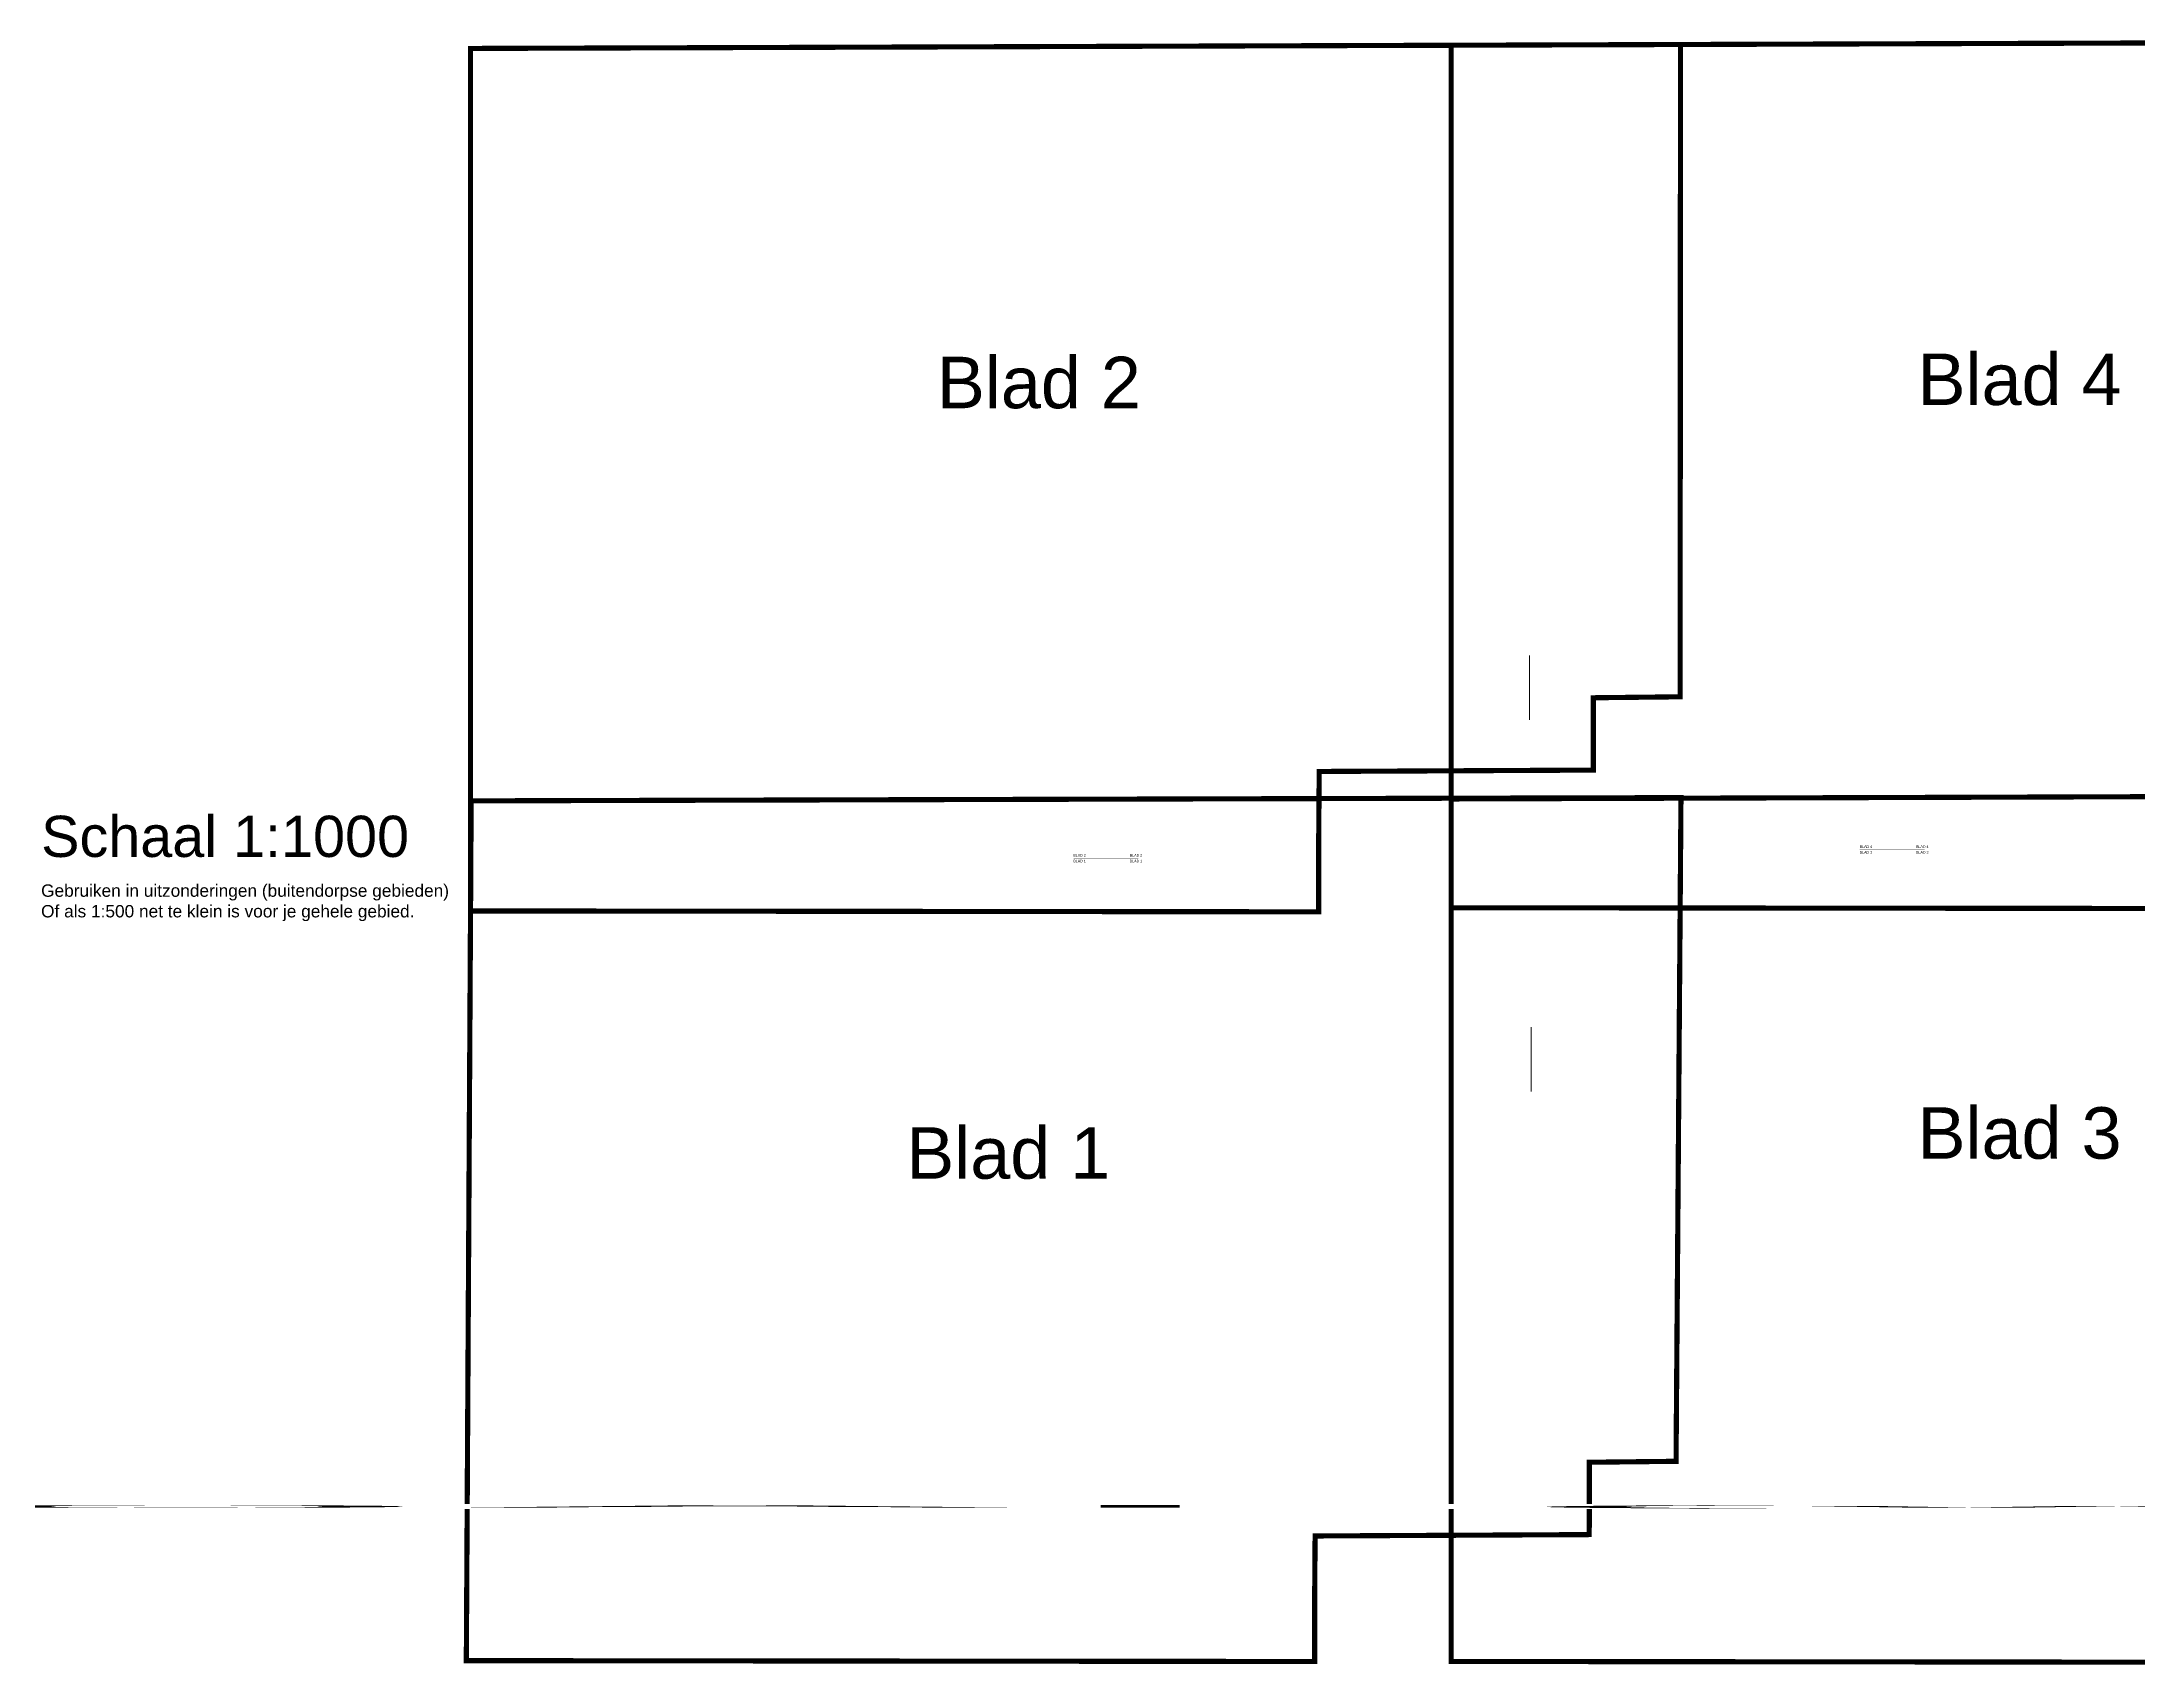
# Model space of a CAD drawing. Header units: metres. Extents: x 342 to 10732, y 11 to 2199.
# Drawn here: x 3724 to 5759, y 46 to 1621 of the extents above; entities that cross this region are included whole.
import ezdxf
from ezdxf.enums import TextEntityAlignment as Align

# ---------------------------------------------------------------- set-up
doc = ezdxf.new("R2018")
doc.units = ezdxf.units.M
doc.linetypes.add('DASHED', pattern=[0.75, 0.5, -0.25])
for name, color, linetype, lineweight in [('01-Blad 1', 1, 'Continuous', 0), ('01-Blad 2', 1, 'Continuous', 0), ('01-Blad 3', 1, 'Continuous', 0), ('01-Blad 4', 1, 'Continuous', 0), ('01-Bladverdeling', 6, 'Continuous', 0), ('01-Overgangsbladen', 250, 'Continuous', 0), ('01-Overgangsteksten', 250, 'Continuous', 0), ('Aansluiting LS K01', 120, 'DASHED', 0), ('Knooppunt LS AM', 7, 'Continuous', 0)]:
    doc.layers.add(name, color=color, linetype=linetype, lineweight=lineweight)
doc.styles.get("Standard").update_dxf_attribs({"font": 'arial.ttf'})
doc.styles.add('TM-0.5', font='', dxfattribs={"height": 0.5})
doc.styles.add('TM-1.0', font='', dxfattribs={"height": 1})
doc.styles.get('TM-0.5').set_extended_font_data('Arial Nova Light')
doc.styles.get('TM-1.0').set_extended_font_data('Arial Nova Light')

# ---------------------------------------------------------------- blocks, each defined once
blk = doc.blocks.new('NIEUWE MOF')
h = blk.add_hatch(color=0)
h.dxf.hatch_style = 1
edge = h.paths.add_edge_path()
edge.add_arc((0, 0), 0.5, 0, 360)
at = {"layer": 'Knooppunt LS AM'}
blk.add_circle((0, 0), 0.5, dxfattribs=at)
at = {"lineweight": 30, "flags": 104}
blk.add_attdef('MOF_TEKST', text='', height=0.45, dxfattribs=at).set_placement((1, 1), align=Align.TOP_LEFT)

msp = doc.modelspace()

# ---------------------------------------------------------------- linework, layer by layer
at = {"layer": '01-Blad 1', "const_width": 5}
msp.add_lwpolyline([(4140.93594, 883.92809), (4136.25333, 49.19559), (4959.871, 48.35418), (4959.871, 109.31043), (4960.32151, 170.22967), (5226.48246, 171.56805), (5226.52164, 241.78885), (5310.75594, 242.72668), (5315.53317, 887.07555), (4140.93594, 883.92809)], dxfattribs=at)
at = {"layer": '01-Blad 2', "const_width": 5}
msp.add_lwpolyline([(4140.22218, 1614.42734), (4140.22264, 777.04731), (4963.84031, 776.2059), (4963.84031, 851.54342), (4964.29082, 912.46266), (5230.45177, 913.80104), (5230.49094, 984.02184), (5314.72524, 984.95967), (5315.05847, 1618.25207), (4140.22218, 1614.42734)], dxfattribs=at)
at = {"layer": '01-Blad 3', "const_width": 5}
msp.add_lwpolyline([(5092.3701, 885.7804), (5092.37055, 48.40038), (5915.98823, 47.55896), (5915.98823, 122.89648), (5916.43874, 183.81573), (6182.59969, 185.15411), (6182.63886, 255.37491), (6266.87316, 256.31274), (6267.20639, 889.60514), (5092.3701, 885.7804)], dxfattribs=at)
at = {"layer": '01-Blad 4', "const_width": 5}
msp.add_lwpolyline([(5092.37015, 1617.5271), (5092.37061, 780.14707), (5915.98829, 779.30566), (5915.98829, 854.64318), (5916.43879, 915.56242), (6182.59974, 916.9008), (6182.63892, 987.1216), (6266.87322, 988.05943), (6267.20645, 1621.35183), (5092.37015, 1617.5271)], dxfattribs=at)
at = {"layer": '01-Bladverdeling', "color": 6}
for points in [[(5168.41063, 962.63482), (5168.41063, 1025.13482)], [(5551.8381, 836.84265), (5489.3381, 836.84265)], [(4788.40907, 828.40388), (4725.90907, 828.40388)], [(5170.12614, 601.74211), (5170.12614, 664.24211)]]:
    msp.add_lwpolyline(points, dxfattribs=at)
at = {"layer": '01-Overgangsbladen', "color": 7, "const_width": 5}
for points in [[(4140.22218, 1614.42734), (4140.22264, 777.04731), (4963.84031, 776.2059), (4963.84031, 851.54342), (4964.29082, 912.46266), (5230.45177, 913.80104), (5230.49094, 984.02184), (5314.72524, 984.95967), (5315.05847, 1618.25207), (4140.22218, 1614.42734)], [(5092.37015, 1617.5271), (5092.37061, 780.14707), (5915.98829, 779.30566), (5915.98829, 854.64318), (5916.43879, 915.56242), (6182.59974, 916.9008), (6182.63892, 987.1216), (6266.87322, 988.05943), (6267.20645, 1621.35183), (5092.37015, 1617.5271)], [(4140.93594, 883.92809), (4136.25333, 49.19559), (4959.871, 48.35418), (4959.871, 109.31043), (4960.32151, 170.22967), (5226.48246, 171.56805), (5226.52164, 241.78885), (5310.75594, 242.72668), (5315.53317, 887.07555), (4140.93594, 883.92809)], [(5092.3701, 885.7804), (5092.37055, 48.40038), (5915.98823, 47.55896), (5915.98823, 122.89648), (5916.43874, 183.81573), (6182.59969, 185.15411), (6182.63886, 255.37491), (6266.87316, 256.31274), (6267.20639, 889.60514), (5092.3701, 885.7804)]]:
    msp.add_lwpolyline(points, dxfattribs=at)

# ---------------------------------------------------------------- block references
at = {"layer": 'Aansluiting LS K01'}
ref = msp.add_blockref('NIEUWE MOF', (1089.31181, 200.0576), dxfattribs=dict(at, xscale=0.01907929692492871, yscale=7.280497433725941e-05, zscale=0.01907929692492871))
lines = msp.add_mtext('\\W262.0603;EM 150Al (was ????-??)', dxfattribs={"layer": '0', "insert": (1089.33426, 200.05766), "char_height": 2.5, "attachment_point": 1, "bg_fill": 3, "box_fill_scale": 1.5, "bg_fill_color": 256, "bg_fill_transparency": 0})
ref.add_attrib('MOF_TEKST', '', (1089.33426, 200.05766), dxfattribs={"flags": 104}).embed_mtext(lines)

# ---------------------------------------------------------------- texts
at = {"insert": (3723.40946, 869.47263), "char_height": 40, "attachment_point": 1, "style": 'TM-1.0'}
msp.add_mtext_dynamic_manual_height_columns('Schaal 1:1000\\P{\\H0.3x;Gebruiken in uitzonderingen (buitendorpse gebieden)\\POf als 1:500 net te klein is voor je gehele gebied.}', width=409.9461679, gutter_width=23.74305, heights=[0], dxfattribs=at)

# ---------------------------------------------------------------- next in the draw order: texts
at = {"layer": '01-Bladverdeling', "color": 6, "char_height": 2.5, "attachment_point": 1, "style": 'TM-0.5', "bg_fill": 3, "box_fill_scale": 1.5, "bg_fill_color": 256, "bg_fill_transparency": 0}
for s, insert in [('BLAD 4                                            BLAD 4', (5489.07841, 840.76853)), ('BLAD 2                                            BLAD 2', (4725.64939, 832.32977))]:
    msp.add_mtext_dynamic_manual_height_columns(s, width=63.5481751, gutter_width=1.25, heights=[2.35535], dxfattribs=dict(at, insert=insert))
at = {"layer": '01-Overgangsteksten', "color": 7, "char_height": 50, "attachment_point": 1, "style": 'TM-0.5', "bg_fill": 3, "box_fill_scale": 1.5, "bg_fill_color": 256, "bg_fill_transparency": 0}
for s, insert in [('Blad 4', (5545.2616, 1318.22466)), ('Blad 2', (4593.11362, 1315.1249)), ('Blad 3', (5545.26154, 586.47796)), ('Blad 1', (4563.40129, 567.06825))]:
    msp.add_mtext_dynamic_manual_height_columns(s, width=189.0635906, gutter_width=2.5, heights=[66.73824], dxfattribs=dict(at, insert=insert))

# ---------------------------------------------------------------- next in the draw order: texts
at = {"layer": '01-Bladverdeling', "color": 6, "char_height": 2.5, "attachment_point": 1, "style": 'TM-0.5', "bg_fill": 3, "box_fill_scale": 1.5, "bg_fill_color": 256, "bg_fill_transparency": 0}
for s, insert in [('BLAD 3                                            BLAD 3', (5489.07841, 835.17778)), ('BLAD 1                                            BLAD 1', (4725.64939, 826.73901))]:
    msp.add_mtext_dynamic_manual_height_columns(s, width=64.1340628, gutter_width=1.25, heights=[2.5], dxfattribs=dict(at, insert=insert))

doc.saveas('drawing.dxf')
